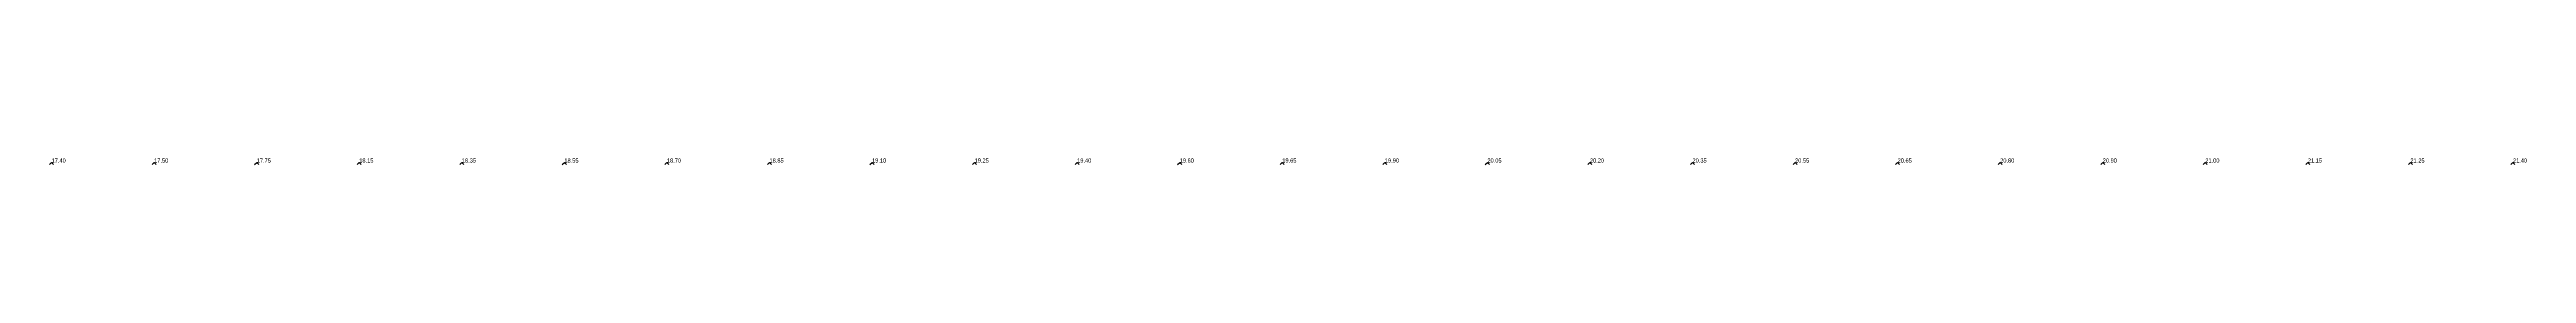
# Model space of a CAD drawing. Extents: x 570945 to 571083, y 5181392 to 5181597.
# Drawn here: x 570957.3 to 571017.7, y 5181511.6 to 5181511.7 of the extents above; entities that cross this region are included whole.
import ezdxf

# ---------------------------------------------------------------- set-up
doc = ezdxf.new("R2010")
doc.units = 0
doc.layers.add('Soundings', color=1, linetype='CONTINUOUS')

msp = doc.modelspace()

# ---------------------------------------------------------------- linework, layer by layer
at = {"layer": 'Soundings'}
for points in [[(570957.325, 5181511.575), (570957.375, 5181511.625), (570957.425, 5181511.575)], [(570959.825, 5181511.575), (570959.875, 5181511.625), (570959.925, 5181511.575)], [(570962.325, 5181511.575), (570962.375, 5181511.625), (570962.425, 5181511.575)], [(570964.825, 5181511.575), (570964.875, 5181511.625), (570964.925, 5181511.575)], [(570967.325, 5181511.575), (570967.375, 5181511.625), (570967.425, 5181511.575)], [(570969.825, 5181511.575), (570969.875, 5181511.625), (570969.925, 5181511.575)], [(570972.325, 5181511.575), (570972.375, 5181511.625), (570972.425, 5181511.575)], [(570974.825, 5181511.575), (570974.875, 5181511.625), (570974.925, 5181511.575)], [(570977.325, 5181511.575), (570977.375, 5181511.625), (570977.425, 5181511.575)], [(570979.825, 5181511.575), (570979.875, 5181511.625), (570979.925, 5181511.575)], [(570982.325, 5181511.575), (570982.375, 5181511.625), (570982.425, 5181511.575)], [(570984.825, 5181511.575), (570984.875, 5181511.625), (570984.925, 5181511.575)], [(570987.325, 5181511.575), (570987.375, 5181511.625), (570987.425, 5181511.575)], [(570989.825, 5181511.575), (570989.875, 5181511.625), (570989.925, 5181511.575)], [(570992.325, 5181511.575), (570992.375, 5181511.625), (570992.425, 5181511.575)], [(570994.825, 5181511.575), (570994.875, 5181511.625), (570994.925, 5181511.575)], [(570997.325, 5181511.575), (570997.375, 5181511.625), (570997.425, 5181511.575)], [(570999.825, 5181511.575), (570999.875, 5181511.625), (570999.925, 5181511.575)], [(571002.325, 5181511.575), (571002.375, 5181511.625), (571002.425, 5181511.575)], [(571004.825, 5181511.575), (571004.875, 5181511.625), (571004.925, 5181511.575)], [(571007.325, 5181511.575), (571007.375, 5181511.625), (571007.425, 5181511.575)], [(571009.825, 5181511.575), (571009.875, 5181511.625), (571009.925, 5181511.575)], [(571012.325, 5181511.575), (571012.375, 5181511.625), (571012.425, 5181511.575)], [(571014.825, 5181511.575), (571014.875, 5181511.625), (571014.925, 5181511.575)], [(571017.325, 5181511.575), (571017.375, 5181511.625), (571017.425, 5181511.575)]]:
    msp.add_lwpolyline(points, dxfattribs=at)

# ---------------------------------------------------------------- texts
for s, p in [('17.40', (570957.375, 5181511.625, 17.4)), ('17.50', (570959.875, 5181511.625, 17.5)), ('17.75', (570962.375, 5181511.625, 17.75)), ('18.15', (570964.875, 5181511.625, 18.15)), ('18.35', (570967.375, 5181511.625, 18.35)), ('18.55', (570969.875, 5181511.625, 18.55)), ('18.70', (570972.375, 5181511.625, 18.7)), ('18.85', (570974.875, 5181511.625, 18.85)), ('19.10', (570977.375, 5181511.625, 19.1)), ('19.25', (570979.875, 5181511.625, 19.25)), ('19.40', (570982.375, 5181511.625, 19.4)), ('19.60', (570984.875, 5181511.625, 19.6)), ('19.65', (570987.375, 5181511.625, 19.65)), ('19.90', (570989.875, 5181511.625, 19.9)), ('20.05', (570992.375, 5181511.625, 20.05)), ('20.20', (570994.875, 5181511.625, 20.2)), ('20.35', (570997.375, 5181511.625, 20.35)), ('20.55', (570999.875, 5181511.625, 20.55)), ('20.65', (571002.375, 5181511.625, 20.65)), ('20.80', (571004.875, 5181511.625, 20.8)), ('20.90', (571007.375, 5181511.625, 20.9)), ('21.00', (571009.875, 5181511.625, 21)), ('21.15', (571012.375, 5181511.625, 21.15)), ('21.25', (571014.875, 5181511.625, 21.25)), ('21.40', (571017.375, 5181511.625, 21.4))]:
    msp.add_text(s, height=0.1, dxfattribs=at).set_placement(p)

doc.saveas('drawing.dxf')
